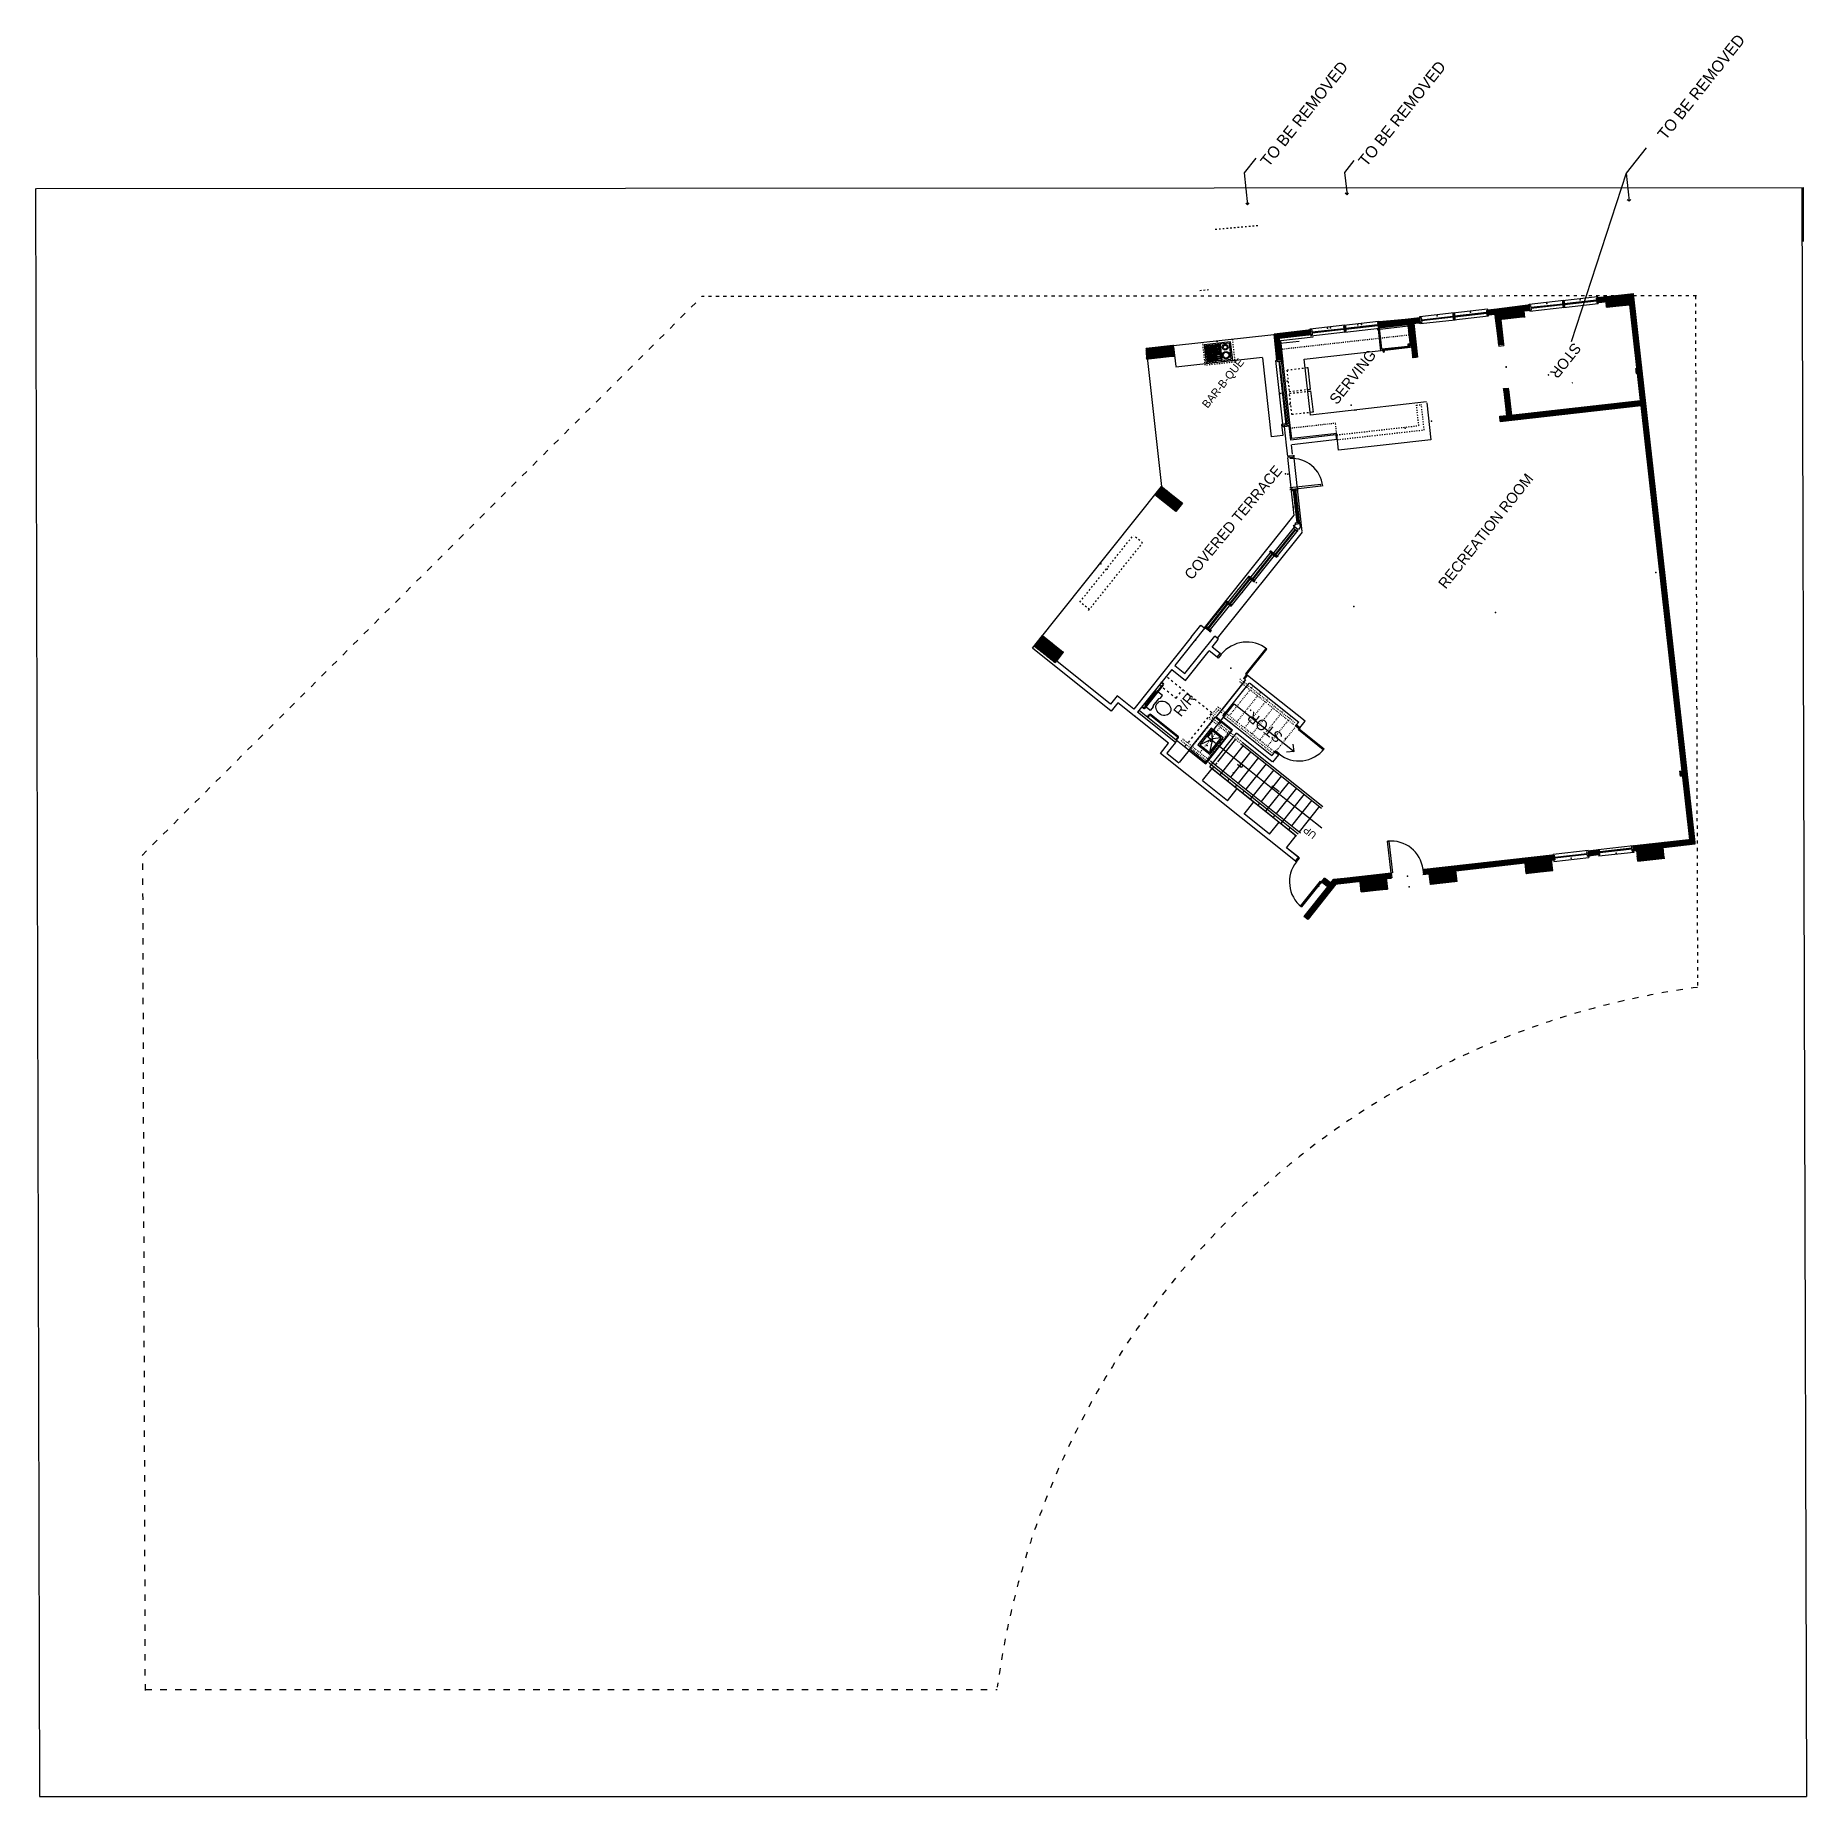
# Model space of a CAD drawing. Extents: x -92740 to -63661, y -15771 to -4391.
# Drawn here: x -65655 to -63661, y -13648 to -11665 of the extents above; entities that cross this region are included whole.
import ezdxf
from ezdxf.enums import TextEntityAlignment as Align

# ---------------------------------------------------------------- set-up
doc = ezdxf.new("R2010")
doc.units = 0
doc.header["$MEASUREMENT"] = 0
doc.linetypes.add('Dashed', pattern=[1, 0.3, -0.4, 0.3])
for name, color, linetype in [('1NOTES', 2, 'Continuous'), ('2NOTES', 1, 'Continuous'), ('B1NOTES', 2, 'Continuous'), ('B1PF', 5, 'Continuous'), ('B1WALLFILL', 1, 'Continuous'), ('B2CABINETS', 3, 'Continuous'), ('B2WALLFILL', 1, 'Continuous'), ('B2WINDOWS', 5, 'Continuous'), ('EXCABINETS', 8, 'Continuous'), ('EXDOORS', 3, 'Continuous'), ('EXPF', 5, 'Continuous'), ('EXWALLS', 1, 'Continuous'), ('EXWINDOW', 5, 'Continuous'), ('NEWALLS1', 1, 'Continuous'), ('NEWINDOW1', 5, 'Continuous'), ('PROPERTY LINES', 1, 'Continuous'), ('SETBACKS', 13, 'Continuous')]:
    doc.layers.add(name, color=color, linetype=linetype)
doc.styles.add('DCADTXTSTYLE1', font='AVG_TP')
doc.linetypes.add('PROPLINE', pattern='A,0,-1,[5,NGUYEN AD.shx,S=0.003774,R=0,X=-1,Y=0],0', length=1)
pattern_1 = [(45, (0, 0), (-0.11048543456, 0.11048543456), []), (-45, (0, 0), (0.11048543456, 0.11048543456), [])]

msp = doc.modelspace()

# ---------------------------------------------------------------- texts
at = {"layer": '1NOTES', "color": 3, "linetype": 'Continuous', "ltscale": 9, "style": 'DCADTXTSTYLE1'}
msp.add_text('BAR-B-QUE', height=9, rotation=51.4132, dxfattribs=at).set_placement((-64333.5, -12087.4), align=Align.BOTTOM_LEFT)
at = {"layer": '1NOTES', "color": 1, "linetype": 'Continuous', "ltscale": 12, "style": 'DCADTXTSTYLE1'}
msp.add_text('COVERED TERRACE', height=12, rotation=50.24, dxfattribs=at).set_placement((-64350.7, -12281.5), align=Align.BOTTOM_LEFT)
at = {"layer": '2NOTES', "color": 1, "linetype": 'Continuous', "ltscale": 12, "style": 'DCADTXTSTYLE1'}
for rotation, p in [(-128.2721, (-63926.3, -12008)), (141.7279, (-64247.6, -12450.6))]:
    msp.add_text('STOR.', height=12, rotation=rotation, dxfattribs=at).set_placement(p, align=Align.BOTTOM_LEFT)
at = {"layer": 'B1NOTES', "color": 3, "linetype": 'Continuous', "ltscale": 12, "style": 'DCADTXTSTYLE1'}
for s, height, rotation, p in [('TO BE REMOVED', 13, 51.4132, (-63816.9, -11786.3)), ('TO BE REMOVED', 13, 51.4132, (-64263.9, -11816.6)), ('TO BE REMOVED', 13, 51.4132, (-64153.7, -11816.3)), ('UP', 8, 141.4132, (-64210.7, -12562.6))]:
    msp.add_text(s, height=height, rotation=rotation, dxfattribs=at).set_placement(p, align=Align.BOTTOM_LEFT)
at = {"layer": 'B1NOTES', "color": 1, "linetype": 'Continuous', "ltscale": 12, "style": 'DCADTXTSTYLE1'}
for s, p in [('SERVING', (-64187.2, -12084)), ('RECREATION ROOM', (-64064.7, -12291.6)), ('R/R', (-64362.9, -12435.6))]:
    msp.add_text(s, height=12, rotation=51.4132, dxfattribs=at).set_placement(p, align=Align.BOTTOM_LEFT)

# ---------------------------------------------------------------- blocks, each defined once
blk = doc.blocks.new('BIKF2-9')
at = {"color": 5, "linetype": 'Continuous', "ltscale": 2}
for p, q in [((15, -2), (-15, -2)), ((-15, -2), (-15, -23)), ((-3, -3.5), (-13.5, -3.5)), ((-13.5, -3.5), (-13.5, -21.5)), ((-3, -12.5), (-13.5, -12.5)), ((-3.5, -4), (-13, -4)), ((-13, -4), (-13, -12)), ((-13, -12), (-3.5, -12)), ((-3.5, -13), (-13, -13)), ((-13, -13), (-13, -21)), ((-12.5, -11.5), (-12.5, -4.5)), ((-11.75, -4.5), (-11.75, -11.5)), ((-11.75, -13.5), (-11.75, -20.5)), ((-10.75, -4.5), (-10.75, -11.5)), ((-10.75, -13.5), (-10.75, -20.5)), ((-9.75, -4.5), (-9.75, -11.5)), ((-9.75, -13.5), (-9.75, -20.5)), ((-8.75, -4.5), (-8.75, -11.5)), ((-8.75, -13.5), (-8.75, -20.5)), ((-7.75, -4.5), (-7.75, -11.5)), ((-7.75, -13.5), (-7.75, -20.5)), ((-6.75, -4.5), (-6.75, -11.5)), ((-6.75, -13.5), (-6.75, -20.5)), ((-5.75, -4.5), (-5.75, -11.5)), ((-5.75, -13.5), (-5.75, -20.5)), ((-4.75, -4.5), (-4.75, -11.5)), ((-4.75, -13.5), (-4.75, -20.5)), ((-3.5, -12), (-3.5, -4)), ((-3.5, -21), (-3.5, -13)), ((-3, -21.5), (-3, -3.5)), ((2.5, -3.5), (-2.5, -3.5)), ((-2.5, -3.5), (-2.5, -14.5)), ((-2.5, -14.5), (2.5, -14.5)), ((2.5, -15), (-2.5, -15)), ((-2.5, -15), (-2.5, -21.5)), ((-2, -7), (-2, -4)), ((-2, -10.5), (-2, -7.5)), ((-2, -14), (-2, -11)), ((-1.5, -7), (-1.5, -4)), ((-1.5, -10.5), (-1.5, -7.5)), ((-1.5, -14), (-1.5, -11)), ((-1, -7), (-1, -4)), ((-1, -10.5), (-1, -7.5)), ((-1, -14), (-1, -11)), ((-0.5, -7), (-0.5, -4)), ((-0.5, -10.5), (-0.5, -7.5)), ((-0.5, -14), (-0.5, -11)), ((0.5, -7), (0.5, -4)), ((0.5, -10.5), (0.5, -7.5)), ((0.5, -14), (0.5, -11)), ((1, -7), (1, -4)), ((1, -10.5), (1, -7.5)), ((1, -14), (1, -11)), ((1.5, -7), (1.5, -4)), ((1.5, -10.5), (1.5, -7.5)), ((1.5, -14), (1.5, -11)), ((2, -7), (2, -4)), ((2, -10.5), (2, -7.5)), ((2, -14), (2, -11)), ((2.5, -14.5), (2.5, -3.5)), ((2.5, -21.5), (2.5, -15)), ((13.5, -3.5), (3, -3.5)), ((3, -3.5), (3, -21.5)), ((13.5, -21.5), (13.5, -3.5)), ((15, -23), (15, -2)), ((-15, -23), (15, -23)), ((-13.5, -21.5), (-3, -21.5)), ((-13, -21), (-3.5, -21)), ((-2.5, -21.5), (2.5, -21.5)), ((3, -21.5), (13.5, -21.5))]:
    blk.add_line(p, q, dxfattribs=at)
for centre, radius in [((-1, -17), 0.707), ((-1, -19.5), 0.707), ((1, -17), 0.707), ((1, -19.5), 0.707), ((8.25, -16.5), 4.25), ((8.25, -7.5), 3.25), ((8.25, -16.5), 3.25), ((8.25, -7.5), 2.25)]:
    blk.add_circle(centre, radius, dxfattribs=at)
blk.add_point((0, 0), dxfattribs=at)

# ---------------------------------------------------------------- hatches: boundary and pattern name
at = {"layer": 'B1WALLFILL', "linetype": 'Continuous', "ltscale": 12}
h = msp.add_hatch(dxfattribs=at)
h.set_pattern_fill('ansi37', color=1, scale=0.15625, style=0, pattern_type=2)
h.set_pattern_definition(pattern_1)
h.paths.add_polyline_path([(-63856.5, -12578.2), (-63856, -12583.3), (-63852.4, -12583.3), (-63851.1, -12594.9), (-63821.5, -12591.5), (-63822.8, -12579.6), (-63786.5, -12575.5), (-63856.1, -11956.2), (-63896.5, -11960.7), (-63895.9, -11966.2), (-63887.2, -11965.2), (-63886.6, -11971.3), (-63860.2, -11968.7), (-63848.1, -12076.5), (-63993.4, -12092.9), (-63996.7, -12063.8), (-64002.3, -12063.6), (-63998.9, -12093.5), (-64006.7, -12094.1), (-64006.1, -12099.6), (-64006.1, -12099.8), (-63847.5, -12082), (-63792.5, -12570.7)], flags=0)
h = msp.add_hatch(dxfattribs=at)
h.set_pattern_fill('ansi37', color=1, scale=0.15625, style=0, pattern_type=2)
h.set_pattern_definition(pattern_1)
h.paths.add_polyline_path([(-64142.9, -11987.6), (-64142.2, -11993.9), (-64108.8, -11990.1), (-64104.6, -12028.1), (-64099.1, -12027.4), (-64103.4, -11989.5), (-64095.9, -11989.2), (-64096.5, -11983.5)], flags=0)
h = msp.add_hatch(dxfattribs=at)
h.set_pattern_fill('ansi37', color=1, scale=0.15625, style=0, pattern_type=2)
h.set_pattern_definition(pattern_1)
h.paths.add_polyline_path([(-64020.1, -11974.6), (-63973.5, -11968.6), (-63972.8, -11974.8), (-63979.5, -11975.6), (-63978.8, -11982), (-64010.4, -11985.6), (-64011.7, -11979.2), (-64019.5, -11980.1)], flags=0)
h = msp.add_hatch(dxfattribs=at)
h.set_pattern_fill('ansi37', color=1, scale=0.15625, style=0, pattern_type=2)
h.set_pattern_definition(pattern_1)
h.paths.add_polyline_path([(-64007.9, -12013.6), (-64002.4, -12013), (-64005.5, -11985.3), (-64010.4, -11985.2), (-64012.2, -11979.2)], flags=0)
h = msp.add_hatch(dxfattribs=at)
h.set_pattern_fill('ansi37', color=1, scale=0.15625, style=0, pattern_type=2)
h.set_pattern_definition(pattern_1)
h.paths.add_polyline_path([(-64219.9, -11997.1), (-64260.8, -12001.6), (-64257.5, -12031), (-64252, -12030.4), (-64254.7, -12006.2), (-64219.1, -12002.2)], flags=0)
h = msp.add_hatch(dxfattribs=at)
h.set_pattern_fill('ansi37', color=1, scale=0.15625, style=0, pattern_type=2)
h.set_pattern_definition(pattern_1)
h.paths.add_polyline_path([(-64404.9, -12017.8), (-64404.3, -12029.8), (-64373.3, -12026.3), (-64374, -12014.3)], flags=0)
h = msp.add_hatch(dxfattribs=at)
h.set_pattern_fill('ansi37', color=1, scale=0.15625, style=0, pattern_type=2)
h.set_pattern_definition(pattern_1)
h.paths.add_polyline_path([(-64257.5, -12031), (-64252.5, -12030.9)], flags=0)
h = msp.add_hatch(dxfattribs=at)
h.set_pattern_fill('ansi37', color=1, scale=0.15625, style=0, pattern_type=2)
h.set_pattern_definition(pattern_1)
h.paths.add_polyline_path([(-64257.5, -12031), (-64252.5, -12030.9)], flags=0)
h = msp.add_hatch(dxfattribs=at)
h.set_pattern_fill('ansi37', color=1, scale=0.15625, style=0, pattern_type=2)
h.set_pattern_definition(pattern_1)
h.paths.add_polyline_path([(-64248.9, -12107), (-64249.5, -12052.8)], flags=0)
h = msp.add_hatch(dxfattribs=at)
h.set_pattern_fill('ansi37', color=1, scale=0.15625, style=0, pattern_type=2)
h.set_pattern_definition(pattern_1)
h.paths.add_polyline_path([(-64394.9, -12182.4), (-64387.4, -12173.1), (-64364, -12191.8), (-64371.5, -12201.2)], flags=0)
h = msp.add_hatch(dxfattribs=at)
h.set_pattern_fill('ansi37', color=1, scale=0.15625, style=0, pattern_type=2)
h.set_pattern_definition(pattern_1)
h.paths.add_polyline_path([(-64530.9, -12352.9), (-64523.4, -12343.5), (-64499.9, -12362.2), (-64507.4, -12371.6)], flags=0)
h = msp.add_hatch(dxfattribs=at)
h.set_pattern_fill('ansi37', color=1, scale=0.15625, style=0, pattern_type=2)
h.set_pattern_definition(pattern_1)
h.paths.add_polyline_path([(-64523.7, -12343.9), (-64521.5, -12341.1), (-64498.1, -12359.8), (-64500.2, -12362.5)], flags=0)
h = msp.add_hatch(dxfattribs=at)
h.set_pattern_fill('ansi37', color=1, scale=0.15625, style=0, pattern_type=2)
h.set_pattern_definition(pattern_1)
h.paths.add_polyline_path([(-64091.6, -12604.3), (-64091, -12609.7), (-64086, -12609.2), (-64084.6, -12621.2), (-64054.7, -12617.8), (-64056.1, -12605.8), (-63978.2, -12597.1), (-63976.8, -12609), (-63947, -12605.7), (-63948.3, -12593.7), (-63945.8, -12593.4), (-63946.5, -12588)], flags=0)
h = msp.add_hatch(dxfattribs=at)
h.set_pattern_fill('ansi37', color=1, scale=0.15625, style=0, pattern_type=2)
h.set_pattern_definition(pattern_1)
h.paths.add_polyline_path([(-64227.1, -12657.3), (-64200.5, -12623.9), (-64206.2, -12619.3), (-64202.8, -12615), (-64197.2, -12619.8), (-64194, -12615.8), (-64130.4, -12608.6), (-64129.8, -12614.1), (-64134.1, -12614.6), (-64132.7, -12626.6), (-64162.5, -12629.5), (-64163.8, -12617.9), (-64191.1, -12621), (-64222.8, -12660.7)], flags=0)
at = {"layer": 'B2WALLFILL', "linetype": 'Continuous', "ltscale": 12}
h = msp.add_hatch(dxfattribs=at)
h.set_pattern_fill('ansi37', color=1, scale=0.15625, style=0, pattern_type=2)
h.set_pattern_definition(pattern_1)
h.paths.add_polyline_path([(-63856.6, -12577.8), (-63856, -12583.3), (-63852.4, -12583.3), (-63851.1, -12594.9), (-63821.5, -12591.5), (-63822.8, -12579.6), (-63786.5, -12575.5), (-63856.1, -11956.2), (-63896.5, -11960.7), (-63895.9, -11966.2), (-63887.2, -11965.2), (-63886.6, -11971.3), (-63860.2, -11968.7), (-63852.1, -12040.3), (-63853.6, -12040.5), (-63853, -12045.9), (-63851.5, -12045.8), (-63801.2, -12493.5), (-63804.1, -12493.8), (-63803.5, -12499.3), (-63800.6, -12498.9), (-63792.5, -12570.7)], flags=0)
h = msp.add_hatch(dxfattribs=at)
h.set_pattern_fill('ansi37', color=1, scale=0.15625, style=0, pattern_type=2)
h.set_pattern_definition(pattern_1)
h.paths.add_polyline_path([(-64533, -12355.6), (-64538.7, -12362.6)], flags=0)
h = msp.add_hatch(dxfattribs=at)
h.set_pattern_fill('ansi37', color=1, scale=0.15625, style=0, pattern_type=2)
h.set_pattern_definition(pattern_1)
h.paths.add_polyline_path([(-63907.1, -12583.5), (-63906.5, -12589), (-63895.3, -12587.7), (-63895.9, -12582.3)], flags=0)

# ---------------------------------------------------------------- linework, layer by layer
at = {"layer": 'B1NOTES', "color": 2, "linetype": 'Continuous', "ltscale": 12}
for p, q in [((-64281.4, -11803.6), (-64294.5, -11820)), ((-63841.6, -11791.9), (-63864.3, -11820.4)), ((-64294.5, -11820), (-64290.5, -11855.9)), ((-64170.8, -11806.1), (-64181.4, -11819.4)), ((-64181.4, -11819.4), (-64178.6, -11844.7)), ((-63864.3, -11820.4), (-63926.2, -12010.3)), ((-63864.3, -11820.4), (-63860.8, -11852))]:
    msp.add_line(p, q, dxfattribs=at)
at = {"layer": 'B1NOTES', "color": 1, "linetype": 'Continuous', "ltscale": 12}
for p, q in [((-64178.6, -11844.7), (-64180.8, -11843)), ((-64178.6, -11844.7), (-64176.8, -11842.5)), ((-64290.5, -11855.9), (-64292.7, -11854.1)), ((-64290.5, -11855.9), (-64288.7, -11853.7)), ((-63860.8, -11852), (-63863, -11850.3)), ((-63860.8, -11852), (-63859, -11849.8))]:
    msp.add_line(p, q, dxfattribs=at)
at = {"layer": 'B1PF', "color": 5, "linetype": 'Continuous', "ltscale": 12}
for p, q in [((-64142.1, -11994.5), (-64110.3, -11990.9)), ((-64139.4, -12018.3), (-64142.1, -11994.5)), ((-64110.3, -11990.9), (-64107.6, -12014.7)), ((-64139.4, -12018.3), (-64110.1, -12015)), ((-64139.3, -12019.1), (-64109.4, -12015.7)), ((-64139.2, -12020.3), (-64139.3, -12019.1)), ((-64107.4, -12016.7), (-64139.2, -12020.3)), ((-64138.4, -12018.2), (-64138.3, -12019)), ((-64138.2, -12020.2), (-64138, -12021.7)), ((-64138, -12021.7), (-64136.5, -12021.5)), ((-64136.5, -12021.5), (-64136.7, -12020)), ((-64108.3, -12012.8), (-64110.3, -12013)), ((-64110.3, -12013), (-64110.1, -12014.5)), ((-64110.1, -12014.5), (-64108.9, -12016.4)), ((-64108.9, -12016.4), (-64107.9, -12016.3)), ((-64107.9, -12016.3), (-64108.3, -12012.8)), ((-64108.1, -12014.8), (-64107.6, -12014.7)), ((-64108, -12015.5), (-64107.5, -12015.5)), ((-64107.5, -12015.5), (-64107.4, -12016.7)), ((-64331.4, -12445.4), (-64346.4, -12464.1)), ((-64331.2, -12447.5), (-64344.3, -12463.9)), ((-64330.1, -12457.3), (-64344.3, -12463.9)), ((-64333.3, -12472.6), (-64320.2, -12456.2)), ((-64330.1, -12457.3), (-64333.3, -12472.6)), ((-64333.1, -12474.7), (-64318.1, -12456)), ((-64318.1, -12456), (-64331.4, -12445.4)), ((-64320.2, -12456.2), (-64331.2, -12447.5)), ((-64330.1, -12457.3), (-64331, -12448.9)), ((-64320.2, -12456.2), (-64330.1, -12457.3)), ((-64346.4, -12464.1), (-64333.1, -12474.7)), ((-64344.3, -12463.9), (-64333.3, -12472.6))]:
    msp.add_line(p, q, dxfattribs=at)
at = {"layer": 'B1PF', "color": 5, "linetype": 'Dashed', "ltscale": 4}
for p, q in [((-64338.2, -12036.7), (-64341.1, -12010.9)), ((-64307.8, -12007.2), (-64304.9, -12033)), ((-64304.9, -12033), (-64338.2, -12036.7))]:
    msp.add_line(p, q, dxfattribs=at)
at = {"layer": 'B1PF', "color": 5, "linetype": 'Dashed', "ltscale": 6}
for p, q in [((-64223.5, -12039.7), (-64246.3, -12042.3)), ((-64246.3, -12042.3), (-64243.7, -12066.2)), ((-64243.7, -12066.2), (-64220.8, -12063.6)), ((-64243.4, -12068.3), (-64220.6, -12065.7)), ((-64240.7, -12092.2), (-64243.4, -12068.3)), ((-64217.9, -12089.6), (-64240.7, -12092.2))]:
    msp.add_line(p, q, dxfattribs=at)
at = {"layer": 'B1PF', "color": 5, "linetype": 'Continuous', "ltscale": 2.0004}
for p, q in [((-64222.5, -12039.6), (-64223.5, -12039.7)), ((-64219.8, -12063.5), (-64222.5, -12039.6)), ((-64220.8, -12063.6), (-64219.8, -12063.5)), ((-63924.6, -12056.6), (-63925.6, -12056.7)), ((-64220.6, -12065.7), (-64219.6, -12065.6)), ((-64219.6, -12065.6), (-64216.9, -12089.5)), ((-64216.9, -12089.5), (-64217.9, -12089.6))]:
    msp.add_line(p, q, dxfattribs=at)
at = {"layer": 'B1PF', "color": 5, "linetype": 'Continuous', "ltscale": 2}
for p in [(-64126.3, -11991.7), (-64113.3, -12107.5)]:
    msp.add_point(p, dxfattribs=at)
at = {"layer": 'B1PF', "color": 5, "linetype": 'Continuous', "ltscale": 2.0004}
for p in [(-64246, -12054.4), (-64243.1, -12080.4), (-64083.6, -12099.4)]:
    msp.add_point(p, dxfattribs=at)
at = {"layer": 'B1PF', "color": 5, "linetype": 'Continuous', "ltscale": 12}
msp.add_point((-64336, -12464.8), dxfattribs=at)
at = {"layer": 'B1WALLFILL', "color": 1, "linetype": 'Continuous', "ltscale": 12}
msp.add_line((-64232.3, -12009.8), (-64254, -12012.2), dxfattribs=at)
at = {"layer": 'B1WALLFILL', "color": 8, "linetype": 'Continuous', "ltscale": 12}
for p, q in [((-64297.8, -12489.6), (-64302.1, -12486.2)), ((-64297.8, -12485.7), (-64300.2, -12483.8)), ((-64295.9, -12487.3), (-64297.8, -12489.6)), ((-64263.1, -12510.2), (-64254.9, -12516.8))]:
    msp.add_line(p, q, dxfattribs=at)
at = {"layer": 'B2CABINETS', "color": 3, "linetype": 'Continuous', "ltscale": 12}
for p, q in [((-64327.3, -12432.8), (-64356.5, -12469.5)), ((-64308.6, -12448), (-64327.4, -12432.9)), ((-64337.1, -12483.7), (-64308.4, -12447.8)), ((-64356, -12468.7), (-64337.1, -12483.8))]:
    msp.add_line(p, q, dxfattribs=at)
at = {"layer": 'B2WALLFILL', "color": 1, "linetype": 'Dashed', "ltscale": 6}
for p in [(-64455.7, -12260.3), (-64448.7, -12266.2)]:
    msp.add_point(p, dxfattribs=at)
at = {"layer": 'B2WINDOWS', "color": 5, "linetype": 'Continuous', "ltscale": 12}
for p, q in [((-63973.6, -11967.9), (-63934.4, -11963.5)), ((-63935.9, -11963.6), (-63896.6, -11959.2)), ((-63935.7, -11965.1), (-63935.9, -11963.6)), ((-63935.7, -11965.1), (-63934.2, -11964.9)), ((-63934.2, -11964.9), (-63935.7, -11965.1)), ((-63935.7, -11965.1), (-63935.1, -11970.6)), ((-63934.2, -11964.9), (-63934.4, -11963.5)), ((-63934.2, -11964.9), (-63933.6, -11970.4)), ((-63934, -11967.2), (-63897.7, -11963.1)), ((-63933.8, -11968.2), (-63897.6, -11964.1)), ((-63898, -11960.9), (-63896.5, -11960.7)), ((-63898, -11960.9), (-63897.4, -11966.3)), ((-63896.5, -11960.7), (-63896.6, -11959.2)), ((-64096.7, -11981.7), (-64057.9, -11977.3)), ((-64096.6, -11983.2), (-64096.7, -11981.7)), ((-64095.1, -11983), (-64096.6, -11983.2)), ((-64095.1, -11983), (-64094.5, -11988.5)), ((-64094.8, -11985.3), (-64059, -11981.2)), ((-64094.7, -11986.3), (-64058.9, -11982.2)), ((-64059.4, -11977.5), (-64020.3, -11973.1)), ((-64059.2, -11979), (-64059.4, -11977.5)), ((-64059.2, -11979), (-64057.7, -11978.8)), ((-64057.7, -11978.8), (-64059.2, -11979)), ((-64059.2, -11979), (-64058.6, -11984.5)), ((-64058.6, -11984.5), (-64057.1, -11984.3)), ((-64057.1, -11984.3), (-64058.6, -11984.5)), ((-64058.6, -11984.5), (-64058.5, -11985.5)), ((-64058.5, -11985.5), (-64019.4, -11981.1)), ((-64057.7, -11978.8), (-64057.9, -11977.3)), ((-64057.7, -11978.8), (-64057.1, -11984.3)), ((-64057.5, -11981.1), (-64021.4, -11977)), ((-64057.4, -11982.1), (-64021.3, -11978)), ((-64057.1, -11984.3), (-64057, -11985.3)), ((-64021.6, -11974.8), (-64020.1, -11974.6)), ((-64021.6, -11974.8), (-64021, -11980.2)), ((-64021, -11980.2), (-64019.5, -11980.1)), ((-64020.1, -11974.6), (-64020.3, -11973.1)), ((-64019.5, -11980.1), (-64019.4, -11981.1)), ((-63973.4, -11969.4), (-63973.6, -11967.9)), ((-63971.9, -11969.2), (-63973.4, -11969.4)), ((-63971.3, -11974.6), (-63972.8, -11974.8)), ((-63972.8, -11974.8), (-63972.7, -11975.8)), ((-63972.7, -11975.8), (-63933.5, -11971.4)), ((-63971.9, -11969.2), (-63971.3, -11974.6)), ((-63971.7, -11971.4), (-63935.4, -11967.3)), ((-63971.6, -11972.4), (-63935.3, -11968.3)), ((-63935.1, -11970.6), (-63933.6, -11970.4)), ((-63933.6, -11970.4), (-63935.1, -11970.6)), ((-63935.1, -11970.6), (-63935, -11971.6)), ((-63935, -11971.6), (-63895.8, -11967.2)), ((-63933.6, -11970.4), (-63933.5, -11971.4)), ((-63897.4, -11966.3), (-63895.9, -11966.2)), ((-63895.9, -11966.2), (-63895.8, -11967.2)), ((-64220.1, -11995.6), (-64181.2, -11991.2)), ((-64219.9, -11997.1), (-64220.1, -11995.6)), ((-64218.4, -11996.9), (-64219.9, -11997.1)), ((-64217.8, -12002.4), (-64219.3, -12002.5)), ((-64219.3, -12002.5), (-64219.2, -12003.5)), ((-64219.2, -12003.5), (-64180.3, -11999.1)), ((-64218.4, -11996.9), (-64217.8, -12002.4)), ((-64218.2, -11999.1), (-64182.3, -11995.1)), ((-64218, -12000.1), (-64182.2, -11996.1)), ((-64182.5, -11992.9), (-64181.1, -11992.7)), ((-64182.5, -11992.9), (-64181.9, -11998.3)), ((-64182.1, -11991.3), (-64143, -11986.9)), ((-64181.9, -11992.8), (-64182.1, -11991.3)), ((-64180.4, -11992.6), (-64181.9, -11992.8)), ((-64181.9, -11998.3), (-64180.4, -11998.2)), ((-64179.8, -11998.1), (-64181.3, -11998.3)), ((-64181.3, -11998.3), (-64181.2, -11999.2)), ((-64181.1, -11992.7), (-64181.2, -11991.2)), ((-64181.2, -11999.2), (-64142.1, -11994.9)), ((-64180.4, -11992.6), (-64179.8, -11998.1)), ((-64180.4, -11998.2), (-64180.3, -11999.1)), ((-64180.2, -11994.9), (-64144.1, -11990.8)), ((-64180.1, -11995.8), (-64144, -11991.8)), ((-64144.3, -11988.6), (-64142.8, -11988.4)), ((-64144.3, -11988.6), (-64143.7, -11994)), ((-64143.7, -11994), (-64142.2, -11993.9)), ((-64142.8, -11988.4), (-64143, -11986.9)), ((-64142.2, -11993.9), (-64142.1, -11994.9)), ((-64094.5, -11988.5), (-64096, -11988.7)), ((-64096, -11988.7), (-64095.9, -11989.7)), ((-64095.9, -11989.7), (-64057, -11985.3)), ((-64208, -12170.8), (-64243.1, -12174.8)), ((-64207.7, -12172.8), (-64242.9, -12176.8)), ((-64207.7, -12173.1), (-64208, -12170.8)), ((-63946.5, -12587.2), (-63907.2, -12582.8)), ((-63856.6, -12577.8), (-63895.9, -12582.2)), ((-63893.8, -12588), (-63894.4, -12582.5)), ((-63857.8, -12580.6), (-63894.1, -12584.7)), ((-63857.7, -12581.6), (-63894, -12585.7)), ((-63857.4, -12583.9), (-63858, -12578.4)), ((-63944.3, -12593.6), (-63945.8, -12593.8)), ((-63945.8, -12593.8), (-63945.6, -12595.3)), ((-63945.6, -12595.3), (-63906.3, -12590.9)), ((-63944.3, -12593.6), (-63944.9, -12588.2)), ((-63944.7, -12590.4), (-63908.3, -12586.3)), ((-63944.6, -12591.4), (-63908.2, -12587.3)), ((-63907.9, -12589.6), (-63908.6, -12584.1)), ((-63907.9, -12589.6), (-63906.5, -12589.4)), ((-63906.5, -12589.4), (-63906.3, -12590.9)), ((-63893.8, -12588), (-63895.3, -12588.1)), ((-63895.3, -12588.1), (-63895.1, -12589.6)), ((-63855.8, -12585.2), (-63895.1, -12589.6)), ((-63857.4, -12583.9), (-63855.9, -12583.7)), ((-63855.9, -12583.7), (-63855.8, -12585.2))]:
    msp.add_line(p, q, dxfattribs=at)
msp.add_arc((-64240.5, -12176.3), 34.7, 5.8569, 94.1452, dxfattribs=at)
for p in [(-63916.1, -11962.9), (-64077.2, -11981), (-64057.7, -11981.8), (-64039.7, -11976.8), (-63953.8, -11967.1), (-63934.1, -11967.7), (-64200.5, -11994.9), (-64197.1, -11994.5), (-64181.6, -11996.1), (-64166.6, -11991.1), (-64162.4, -11990.6), (-63926.1, -12591.6), (-63875.6, -12585.9)]:
    msp.add_point(p, dxfattribs=at)
at = {"layer": 'EXCABINETS', "color": 3, "linetype": 'Continuous', "ltscale": 12}
for p, q in [((-64373.9, -12014.5), (-64261.1, -12001.9)), ((-64253.3, -12008.6), (-64216.7, -12004.5)), ((-64144.7, -11996.4), (-64109.6, -11992.4)), ((-64140.6, -12020.4), (-64143.3, -11996.2)), ((-64373.9, -12015.9), (-64371.4, -12037.9)), ((-64250.6, -12032.8), (-64253.3, -12008.6)), ((-64226.7, -12029.7), (-64140.3, -12020)), ((-64371.3, -12038.4), (-64273.6, -12027.4)), ((-64219.7, -12092.7), (-64226.7, -12029.7)), ((-64089, -12078), (-64219.7, -12092.7)), ((-64088.9, -12079), (-64084.2, -12120.5)), ((-64240.8, -12119.2), (-64242.9, -12101)), ((-64170.4, -12087.2), (-64167.6, -12086.9)), ((-64190.2, -12113.5), (-64240.8, -12119.2)), ((-64188.2, -12132.2), (-64190.2, -12114.3)), ((-64084.2, -12120.5), (-64188.2, -12132.2))]:
    msp.add_line(p, q, dxfattribs=at)
at = {"layer": 'EXCABINETS', "color": 5, "linetype": 'Dashed', "ltscale": 3}
for p, q in [((-64109, -12002.7), (-64251.8, -12018.7)), ((-64110.1, -11992.5), (-64109, -12002.7)), ((-64191.5, -12102), (-64242.5, -12107.7)), ((-64190.2, -12114.3), (-64191.4, -12103))]:
    msp.add_line(p, q, dxfattribs=at)
at = {"layer": 'EXCABINETS', "color": 1, "linetype": 'Continuous', "ltscale": 12}
msp.add_line((-64293.3, -12391.3), (-64326.6, -12433.1), dxfattribs=at)
at = {"layer": 'EXCABINETS', "color": 8, "linetype": 'Continuous', "ltscale": 12}
for p, q in [((-64296.4, -12395.2), (-64319.7, -12424.5)), ((-64292.9, -12390.9), (-64294.8, -12393.3)), ((-64304.1, -12457.8), (-64324.3, -12483.1)), ((-64298.5, -12462.4), (-64207.2, -12535.2)), ((-64296.6, -12460.9), (-64205.8, -12533.4)), ((-64331.7, -12482.8), (-64258.2, -12541.4)), ((-64295.5, -12464.7), (-64321.9, -12497.7)), ((-64286.9, -12471.6), (-64309.8, -12500.3)), ((-64278.3, -12478.4), (-64301.2, -12507.1)), ((-64333.3, -12484.7), (-64259.8, -12543.4)), ((-64328.6, -12488.5), (-64330.5, -12490.8)), ((-64330.5, -12490.8), (-64261.7, -12545.7)), ((-64325.2, -12484.3), (-64327, -12486.5)), ((-64311.4, -12502.2), (-64313.3, -12504.6)), ((-64269.7, -12485.3), (-64292.6, -12514)), ((-64261.1, -12492.1), (-64287.5, -12525.1)), ((-64252.5, -12499), (-64275.4, -12527.7)), ((-64303.1, -12509.5), (-64304.7, -12511.4)), ((-64294.2, -12515.9), (-64296.1, -12518.3)), ((-64243.9, -12505.9), (-64270.3, -12538.9)), ((-64235.3, -12512.7), (-64258.2, -12541.4)), ((-64226.7, -12519.6), (-64253.1, -12552.6)), ((-64277, -12529.7), (-64278.9, -12532)), ((-64259.8, -12543.4), (-64261.7, -12545.7)), ((-64259.8, -12543.4), (-64233.5, -12564.4)), ((-64259, -12540.8), (-64231.1, -12563.1)), ((-64218.1, -12526.4), (-64241, -12555.1)), ((-64209.5, -12533.3), (-64232.4, -12562)), ((-64262.5, -12545.1), (-64235.3, -12566.7)), ((-64242.6, -12557.1), (-64244.5, -12559.4))]:
    msp.add_line(p, q, dxfattribs=at)
at = {"layer": 'EXCABINETS', "color": 9, "linetype": 'Dashed', "ltscale": 3}
for p, q in [((-64287.8, -12402.1), (-64311.2, -12431.4)), ((-64299.7, -12392.6), (-64268.8, -12417.2)), ((-64299.2, -12389.8), (-64267, -12415.5)), ((-64284.4, -12397.8), (-64286.2, -12400.1)), ((-64324, -12421.4), (-64333.8, -12433.7)), ((-64323.5, -12421.6), (-64298.9, -12441.2)), ((-64279.5, -12409.3), (-64302.6, -12438.2)), ((-64262, -12422.7), (-64285.4, -12452)), ((-64276.1, -12405), (-64277.9, -12407.4)), ((-64270.6, -12415.8), (-64276.3, -12422.9)), ((-64267.2, -12411.5), (-64269, -12413.8)), ((-64267.4, -12418.3), (-64237.9, -12441.9)), ((-64266.2, -12416.1), (-64237.4, -12439)), ((-64258.6, -12418.4), (-64260.4, -12420.7)), ((-64328.5, -12435.5), (-64352.8, -12466)), ((-64319.9, -12442.3), (-64344.2, -12472.8)), ((-64333.3, -12434.6), (-64298.9, -12462.1)), ((-64323.4, -12424.6), (-64330.6, -12433.6)), ((-64330.6, -12433.8), (-64297.4, -12460.3)), ((-64323.4, -12424.8), (-64301, -12442.7)), ((-64299.9, -12443.6), (-64261.7, -12474.1)), ((-64298, -12441.9), (-64260.1, -12472.1)), ((-64277.4, -12424.3), (-64294, -12445.1)), ((-64253.4, -12429.5), (-64276.8, -12458.8)), ((-64244.8, -12436.4), (-64268.2, -12465.7)), ((-64236.2, -12443.2), (-64261.1, -12474.5)), ((-64250, -12425.2), (-64251.8, -12427.6)), ((-64241.4, -12432.1), (-64243.2, -12434.4)), ((-64365.3, -12459.2), (-64332.5, -12485.4)), ((-64363.8, -12457.2), (-64330.2, -12484)), ((-64311.6, -12449.6), (-64335.9, -12480.1)), ((-64345.8, -12474.8), (-64347.7, -12477.1)), ((-64337.5, -12482), (-64339.4, -12484.4))]:
    msp.add_line(p, q, dxfattribs=at)
at = {"layer": 'EXCABINETS', "color": 1, "linetype": 'Continuous', "ltscale": 6}
for p, q in [((-64318.4, -12432), (-64296.9, -12449.1)), ((-64297.1, -12449), (-64263.3, -12476))]:
    msp.add_line(p, q, dxfattribs=at)
at = {"layer": 'EXCABINETS', "color": 3, "linetype": 'Continuous', "ltscale": 12}
for p in [(-64335.8, -12034.1), (-64247.8, -12066.9)]:
    msp.add_point(p, dxfattribs=at)
at = {"layer": 'EXDOORS', "color": 3, "linetype": 'Continuous', "ltscale": 12}
for p, q in [((-64007.9, -12013.6), (-64007.7, -12015.1)), ((-64007.7, -12015.1), (-64002.2, -12014.5)), ((-64002.4, -12013), (-64002.2, -12014.5)), ((-64263.5, -12117.2), (-64273.5, -12028.3)), ((-64002.3, -12062.9), (-63996.9, -12062.3)), ((-64002.2, -12064.4), (-64002.3, -12062.9)), ((-63996.7, -12063.8), (-63996.9, -12062.3)), ((-64243.4, -12102.4), (-64252.2, -12103.4)), ((-64252.2, -12103.4), (-64250.8, -12115.7)), ((-64250.8, -12115.7), (-64263.5, -12117.2)), ((-64320.2, -12362.2), (-64323.6, -12366.5)), ((-64321.3, -12361.2), (-64320.2, -12362.2)), ((-64270, -12355.5), (-64292.8, -12384)), ((-64291.6, -12384.9), (-64268.9, -12356.4)), ((-64268.9, -12356.4), (-64270, -12355.5)), ((-64324.8, -12365.5), (-64323.6, -12366.5)), ((-64291.6, -12384.9), (-64295.1, -12389.2)), ((-64293.9, -12390.2), (-64295.1, -12389.2)), ((-64292.8, -12384), (-64291.6, -12384.9)), ((-64290.5, -12385.9), (-64291.6, -12384.9)), ((-64235.9, -12441.6), (-64236.8, -12442.7)), ((-64232.5, -12446.2), (-64236.8, -12442.7)), ((-64233.4, -12447.3), (-64232.5, -12446.2)), ((-64205.3, -12469.8), (-64233.4, -12447.3)), ((-64231.6, -12445), (-64232.5, -12446.2)), ((-64232.5, -12446.2), (-64204.4, -12468.6)), ((-64260.2, -12472.1), (-64259.3, -12470.9)), ((-64255, -12474.3), (-64259.3, -12470.9)), ((-64255.9, -12475.5), (-64255, -12474.3)), ((-64204.4, -12468.6), (-64205.3, -12469.8)), ((-64307.3, -12495.4), (-64306.1, -12496.4)), ((-64133, -12572.6), (-64131.5, -12572.5)), ((-64128.9, -12608.5), (-64133, -12572.6)), ((-64131.5, -12572.5), (-64127.4, -12608.3)), ((-64236.7, -12595), (-64235.5, -12596)), ((-64235.5, -12596), (-64232.1, -12591.7)), ((-64233.2, -12590.7), (-64232.1, -12591.7)), ((-64231, -12645.6), (-64208.5, -12617.5)), ((-64207.4, -12618.4), (-64229.8, -12646.6)), ((-64209.9, -12624), (-64211.1, -12623.1)), ((-64208.5, -12617.5), (-64207.4, -12618.4)), ((-64206.5, -12619.7), (-64207.7, -12618.8)), ((-64207.4, -12618.4), (-64203.9, -12614.1)), ((-64206.2, -12619.3), (-64207.4, -12618.4)), ((-64202.8, -12615), (-64203.9, -12614.1)), ((-64130.4, -12608.6), (-64128.9, -12608.5)), ((-64129.8, -12614.1), (-64128.3, -12613.9)), ((-64127.4, -12608.3), (-64128.9, -12608.5)), ((-64128.9, -12608.5), (-64128.3, -12613.9)), ((-64091.6, -12604.3), (-64093.1, -12604.4)), ((-64093.1, -12604.4), (-64092.5, -12609.9)), ((-64091, -12609.7), (-64092.5, -12609.9)), ((-64229.8, -12646.6), (-64231, -12645.6))]:
    msp.add_line(p, q, dxfattribs=at)
at = {"layer": 'EXDOORS', "color": 5, "linetype": 'Continuous', "ltscale": 12}
for p, q in [((-64232.9, -12221.5), (-64231.1, -12219.1)), ((-64231.7, -12215.1), (-64231.2, -12219.5))]:
    msp.add_line(p, q, dxfattribs=at)
at = {"layer": 'EXDOORS', "color": 3, "linetype": 'Continuous', "ltscale": 12}
for centre, radius, start, end in [((-64291.6, -12384.9), 36.5, 51.4132, 141.4132), ((-64232.5, -12446.2), 36, 231.4132, 321.4132), ((-64128.9, -12608.5), 36.1, 6.4132, 96.4132), ((-64207.4, -12618.4), 36, 141.4132, 231.4132)]:
    msp.add_arc(centre, radius, start, end, dxfattribs=at)
for p in [(-63999.6, -12038.4), (-64309.3, -12377.8), (-64321, -12439.4), (-64327.7, -12445.9), (-64248, -12456.8), (-64110.4, -12611.9), (-64108.7, -12623.9)]:
    msp.add_point(p, dxfattribs=at)
at = {"layer": 'EXWALLS', "color": 8, "linetype": 'Dashed', "ltscale": 6}
msp.add_line((-64279.1, -11879.6), (-64327, -11883.9), dxfattribs=at)
at = {"layer": 'EXWALLS', "color": 5, "linetype": 'Dashed', "ltscale": 6}
msp.add_line((-64344.4, -11952.4), (-64334.6, -11951.5), dxfattribs=at)
at = {"layer": 'EXWINDOW', "color": 5, "linetype": 'Continuous', "ltscale": 12}
for p in [(-64173.9, -12081.5), (-64011.3, -12315.1)]:
    msp.add_point(p, dxfattribs=at)
at = {"layer": 'NEWALLS1', "color": 1, "linetype": 'Continuous', "ltscale": 12}
for p, q in [((-63935.7, -11965.1), (-63934.2, -11964.9)), ((-63935.1, -11970.6), (-63935.7, -11965.1)), ((-63933.6, -11970.4), (-63934.2, -11964.9)), ((-63856.1, -11956.2), (-63896.5, -11960.7)), ((-63895.9, -11966.2), (-63896.5, -11960.7)), ((-63887.2, -11965.2), (-63895.9, -11966.2)), ((-63887.2, -11965.2), (-63886.6, -11971.3)), ((-63786.5, -12575.5), (-63856.1, -11956.2)), ((-64096.6, -11983.2), (-64142.8, -11988.4)), ((-64096, -11988.7), (-64096.6, -11983.2)), ((-64059.2, -11979), (-64057.7, -11978.8)), ((-64058.6, -11984.5), (-64059.2, -11979)), ((-64058.6, -11984.5), (-64057.1, -11984.3)), ((-64057.1, -11984.3), (-64057.7, -11978.8)), ((-63973.4, -11969.4), (-64020.1, -11974.6)), ((-64019.5, -11980.1), (-64020.1, -11974.6)), ((-64011.7, -11979.2), (-64019.5, -11980.1)), ((-64011.7, -11979.2), (-64010.9, -11986.4)), ((-63978.8, -11982), (-64005.6, -11985)), ((-63972.8, -11974.8), (-63979.5, -11975.6)), ((-63979.5, -11975.6), (-63978.7, -11982.8)), ((-63972.8, -11974.8), (-63973.4, -11969.4)), ((-63935.1, -11970.6), (-63933.6, -11970.4)), ((-63860.2, -11968.7), (-63885.6, -11971.6)), ((-63848.1, -12076.5), (-63860.2, -11968.7)), ((-64219, -11996.9), (-64260.8, -12001.6)), ((-64257.5, -12031), (-64260.8, -12001.6)), ((-64219.3, -12002.5), (-64254.9, -12006.5)), ((-64219.3, -12002.5), (-64219.9, -11997.1)), ((-64181.9, -11992.8), (-64181.1, -11992.7)), ((-64181.3, -11998.3), (-64181.9, -11992.8)), ((-64181.3, -11998.3), (-64180.4, -11998.2)), ((-64180.4, -11998.2), (-64181.1, -11992.7)), ((-64142.2, -11993.9), (-64142.8, -11988.4)), ((-64108.8, -11990.1), (-64142.2, -11993.9)), ((-64108.8, -11990.1), (-64104.6, -12028.1)), ((-64096, -11988.7), (-64103.4, -11989.5)), ((-64103.4, -11989.5), (-64099.1, -12027.4)), ((-64010.9, -11986.4), (-64007.9, -12013.6)), ((-64005.5, -11985.8), (-64002.4, -12013)), ((-64374.7, -12014.4), (-64404.9, -12017.8)), ((-64404.9, -12017.8), (-64387.4, -12173.1)), ((-64374.7, -12014.4), (-64373.2, -12027)), ((-64252, -12030.4), (-64254.7, -12006.5)), ((-64002.4, -12013), (-64007.9, -12013.6)), ((-64373.3, -12026.3), (-64404.3, -12029.8)), ((-64257.5, -12031), (-64252, -12030.4)), ((-64099.1, -12027.4), (-64104.6, -12028.1)), ((-63996.7, -12063.8), (-64002.2, -12064.4)), ((-64002.2, -12064.4), (-63998.9, -12093.5)), ((-63996.7, -12063.8), (-63993.4, -12092.9)), ((-64006.1, -12099.8), (-63847.5, -12082)), ((-63993.4, -12092.9), (-63848.1, -12076.5)), ((-63792.5, -12570.7), (-63847.5, -12082)), ((-64243.8, -12103.2), (-64242, -12118.7)), ((-64006.7, -12094.3), (-63998.9, -12093.5)), ((-64006.1, -12099.6), (-64006.7, -12094.1)), ((-64249.1, -12105.7), (-64243.6, -12105)), ((-64246.7, -12126.8), (-64249.1, -12105.7)), ((-64241.8, -12120.8), (-64243.6, -12105)), ((-64191.1, -12115.1), (-64241.8, -12120.8)), ((-64189.5, -12120.4), (-64240.7, -12126.2)), ((-64190.1, -12120.5), (-64190.7, -12115.4)), ((-64245.2, -12139.3), (-64246.6, -12126.8)), ((-64244.3, -12138.8), (-64238.9, -12138.2)), ((-64244.3, -12138.8), (-64244.2, -12140.3)), ((-64244.2, -12140.3), (-64238.7, -12139.7)), ((-64239.9, -12136.9), (-64241.1, -12126.2)), ((-64238.9, -12138.2), (-64238.7, -12139.7)), ((-64529.6, -12351.3), (-64387.4, -12173.1)), ((-64371.5, -12201.2), (-64394.9, -12182.4)), ((-64387.4, -12173.1), (-64364, -12191.8)), ((-64240.1, -12176.1), (-64234.7, -12175.4)), ((-64240.1, -12176.1), (-64240, -12177.6)), ((-64240, -12177.6), (-64234.5, -12176.9)), ((-64237.8, -12176.5), (-64237.6, -12178)), ((-64237.6, -12176.5), (-64237.4, -12178)), ((-64234.7, -12175.4), (-64234.5, -12176.9)), ((-64364, -12191.8), (-64371.5, -12201.2)), ((-64263.6, -12246.3), (-64264.5, -12247.5)), ((-64264.5, -12247.5), (-64260.2, -12250.9)), ((-64263.6, -12246.3), (-64259.3, -12249.7)), ((-64261.2, -12248.2), (-64262.2, -12249.3)), ((-64262.2, -12249.3), (-64257.9, -12252.8)), ((-64261.2, -12248.2), (-64256.9, -12251.6)), ((-64259.3, -12249.7), (-64260.2, -12250.9)), ((-64256.9, -12251.6), (-64257.9, -12252.8)), ((-64288.9, -12274), (-64289.9, -12275.2)), ((-64289.9, -12275.2), (-64285.6, -12278.6)), ((-64288.9, -12274), (-64284.6, -12277.5)), ((-64287, -12275.6), (-64287.9, -12276.8)), ((-64287, -12275.6), (-64287.9, -12276.8)), ((-64287.9, -12276.8), (-64283.6, -12280.2)), ((-64287, -12275.6), (-64282.7, -12279)), ((-64284.6, -12277.5), (-64285.6, -12278.6)), ((-64284.6, -12277.5), (-64285.6, -12278.6)), ((-64282.7, -12279), (-64283.6, -12280.2)), ((-64313.9, -12302.1), (-64314.8, -12303.3)), ((-64313.9, -12302.1), (-64314.8, -12303.3)), ((-64314.8, -12303.3), (-64310.5, -12306.7)), ((-64313.9, -12302.1), (-64309.6, -12305.5)), ((-64312.3, -12303.3), (-64313.3, -12304.5)), ((-64312.3, -12303.3), (-64308, -12306.8)), ((-64313.3, -12304.5), (-64309, -12307.9)), ((-64309.6, -12305.5), (-64310.5, -12306.7)), ((-64532.7, -12355.2), (-64521.5, -12341.1)), ((-64521.5, -12341.1), (-64498.1, -12359.8)), ((-64354.1, -12342.9), (-64418.6, -12423.8)), ((-64338.9, -12332.7), (-64372.6, -12374.9)), ((-64361.3, -12383.9), (-64327.6, -12341.7)), ((-64354.1, -12342.9), (-64343.2, -12329.2)), ((-64343.2, -12329.2), (-64338.5, -12333)), ((-64337, -12331), (-64337.9, -12332.2)), ((-64337, -12331), (-64337.9, -12332.2)), ((-64337.9, -12332.2), (-64333.6, -12335.6)), ((-64337, -12331), (-64332.7, -12334.5)), ((-64335.4, -12332.3), (-64336.3, -12333.4)), ((-64336.3, -12333.4), (-64332, -12336.9)), ((-64335.4, -12332.3), (-64331.1, -12335.7)), ((-64332.7, -12334.5), (-64333.6, -12335.6)), ((-64323.3, -12345.1), (-64327.6, -12341.7)), ((-64444, -12426), (-64532.7, -12355.2)), ((-64498.1, -12359.8), (-64505.5, -12369.2)), ((-64360.4, -12391.7), (-64333.8, -12358.3)), ((-64324.8, -12365.5), (-64333.8, -12358.3)), ((-64330.4, -12354), (-64323.6, -12345.5)), ((-64321.3, -12361.2), (-64330.4, -12354)), ((-64324.8, -12365.5), (-64321.3, -12361.2)), ((-64444.9, -12418.3), (-64505.5, -12369.9)), ((-64376, -12379.2), (-64414.4, -12427.3)), ((-64376, -12379.2), (-64360.4, -12391.7)), ((-64372.6, -12374.9), (-64361.3, -12383.9)), ((-64318.5, -12431.9), (-64288.7, -12394.5)), ((-64293.9, -12390.2), (-64290.5, -12385.9)), ((-64292.9, -12391), (-64293.9, -12390.2)), ((-64225.8, -12437.4), (-64290.5, -12385.9)), ((-64232.9, -12438.8), (-64288.4, -12394.5)), ((-64437.4, -12408.9), (-64444.9, -12418.3)), ((-64436.5, -12416.6), (-64444, -12426)), ((-64418.6, -12423.8), (-64437.4, -12408.9)), ((-64379.5, -12462.1), (-64436.5, -12416.6)), ((-64371.7, -12461.3), (-64414.4, -12427.3)), ((-64355.8, -12470.7), (-64412.1, -12425.7)), ((-64233.4, -12438.4), (-64235.9, -12441.6)), ((-64231.6, -12445), (-64235.9, -12441.6)), ((-64231.6, -12445), (-64225.6, -12437.5)), ((-64388.7, -12473.7), (-64379.5, -12462.1)), ((-64371.7, -12461.3), (-64381.4, -12473.4)), ((-64371.7, -12461.3), (-64369.9, -12458.9)), ((-64337.4, -12485.3), (-64307.4, -12447.6)), ((-64333.1, -12488.7), (-64303.1, -12451.1)), ((-64238.3, -12471.6), (-64239.3, -12463.2)), ((-64236.7, -12595), (-64388.7, -12473.7)), ((-64381.4, -12473.4), (-64367.9, -12484.2)), ((-64356.5, -12469.9), (-64367.7, -12483.9)), ((-64355.8, -12470.7), (-64337.4, -12485.3)), ((-64260.2, -12472.1), (-64263.3, -12475.9)), ((-64255.9, -12475.5), (-64262.4, -12483.6)), ((-64255.9, -12475.5), (-64260.2, -12472.1)), ((-64238.3, -12471.6), (-64246.8, -12472.5)), ((-64341.4, -12504.4), (-64330.6, -12490.9)), ((-64333.1, -12488.7), (-64236.1, -12566.2)), ((-64313.2, -12527), (-64341.4, -12504.5)), ((-64313.1, -12527), (-64302.3, -12513.4)), ((-64265.9, -12564.7), (-64294.5, -12541.9)), ((-64294.3, -12542), (-64283.5, -12528.4)), ((-64265.9, -12564.7), (-64255, -12551.1)), ((-64233.3, -12590.8), (-64246.9, -12579.9)), ((-64246.8, -12579.9), (-64236, -12566.3)), ((-64233.2, -12590.7), (-64246.8, -12579.9)), ((-63907.1, -12583.5), (-63895.9, -12582.3)), ((-63895.9, -12582.7), (-63895.3, -12588.1)), ((-63856.7, -12583.4), (-63852.2, -12582.9)), ((-63856.6, -12577.9), (-63792.5, -12570.7)), ((-63856.5, -12578.2), (-63855.9, -12583.7)), ((-63851.7, -12589.4), (-63852.4, -12583.3)), ((-63821.5, -12591.5), (-63822.8, -12579.6)), ((-63822.4, -12579.6), (-63786.5, -12575.5)), ((-64236.7, -12595), (-64233.2, -12590.7)), ((-64093.7, -12604.5), (-63946.5, -12588)), ((-64056.1, -12605.8), (-63978.2, -12597.1)), ((-63976.8, -12609), (-63978.2, -12597.1)), ((-63948.3, -12593.7), (-63945.8, -12593.4)), ((-63947, -12605.7), (-63948.3, -12593.7)), ((-63946.4, -12588.3), (-63945.8, -12593.8)), ((-63907.1, -12583.9), (-63906.5, -12589.4)), ((-63906.5, -12589), (-63895.3, -12587.7)), ((-63851.1, -12595.1), (-63851.8, -12588.9)), ((-63851.1, -12594.9), (-63820.9, -12591.5)), ((-64191.1, -12621), (-64222.5, -12660.3)), ((-64206.2, -12619.3), (-64202.8, -12615)), ((-64200.5, -12623.9), (-64206.2, -12619.3)), ((-64197.3, -12619.4), (-64202.8, -12615)), ((-64192.7, -12623.1), (-64202.8, -12615.1)), ((-64197.2, -12619.8), (-64194, -12615.8)), ((-64182, -12614.4), (-64194, -12615.8)), ((-64163.8, -12617.9), (-64191.1, -12621)), ((-64182, -12614.4), (-64130.3, -12608.6)), ((-64162.5, -12629.5), (-64163.7, -12618.6)), ((-64134.1, -12614.6), (-64131.9, -12614.3)), ((-64132.7, -12626.6), (-64134.1, -12614.6)), ((-64131.6, -12614.3), (-64129.4, -12614.1)), ((-64130.4, -12608.6), (-64129.8, -12614.1)), ((-64093.1, -12610), (-64086, -12609.2)), ((-64091.6, -12604.3), (-64091, -12609.7)), ((-64084.6, -12621.2), (-64086, -12609.2)), ((-64054.7, -12617.8), (-64084.6, -12621.2)), ((-64054.7, -12617.8), (-64056.1, -12605.8)), ((-63947, -12605.7), (-63976.8, -12609)), ((-64200.5, -12623.9), (-64227.1, -12657.3)), ((-64132.7, -12626.6), (-64162.4, -12629.9))]:
    msp.add_line(p, q, dxfattribs=at)
at = {"layer": 'NEWALLS1', "color": 9, "linetype": 'Dashed', "ltscale": 4}
for p, q in [((-64100.3, -12081.6), (-64094.9, -12081)), ((-64097.8, -12104.6), (-64100.3, -12081.6)), ((-64091.7, -12109.4), (-64094.9, -12081)), ((-64190.1, -12115), (-64097.8, -12104.6)), ((-64189.5, -12120.4), (-64091.7, -12109.4))]:
    msp.add_line(p, q, dxfattribs=at)
at = {"layer": 'NEWALLS1', "color": 5, "linetype": 'Continuous', "ltscale": 12}
for p, q in [((-64238.3, -12217.8), (-64236.1, -12215.1)), ((-64237.9, -12218.1), (-64237.2, -12217.2)), ((-64237.9, -12218.1), (-64233.6, -12221.6)), ((-64236.8, -12215.7), (-64231.3, -12215)), ((-64406.2, -12421.7), (-64386.2, -12396.7)), ((-64405.4, -12422.3), (-64385.5, -12397.3)), ((-64388, -12394), (-64387.3, -12393.3)), ((-64386.4, -12395.3), (-64388, -12394)), ((-64385.8, -12394.5), (-64387.3, -12393.3)), ((-64409.2, -12420.6), (-64409.8, -12421.4)), ((-64409.8, -12421.4), (-64408.2, -12422.6)), ((-64409.2, -12420.6), (-64407.6, -12421.9)), ((-64402.9, -12432), (-64401.7, -12430.4)), ((-64402.9, -12432), (-64402.1, -12432.6)), ((-64402.1, -12432.6), (-64400.9, -12431.1)), ((-64399.5, -12430.9), (-64369.8, -12454.6)), ((-64398.9, -12430.1), (-64369.1, -12453.8)), ((-64369.6, -12456), (-64370.9, -12457.6)), ((-64370.1, -12458.2), (-64370.9, -12457.6)), ((-64368.8, -12456.6), (-64370.1, -12458.2))]:
    msp.add_line(p, q, dxfattribs=at)
at = {"layer": 'NEWALLS1', "color": 5, "linetype": 'Dashed', "ltscale": 6}
for p, q in [((-64479.3, -12303.4), (-64419.3, -12228.2)), ((-64469.6, -12312.8), (-64409.2, -12237.1)), ((-64408.7, -12236.5), (-64418.7, -12228.6)), ((-64468.7, -12311.7), (-64478.7, -12303.8))]:
    msp.add_line(p, q, dxfattribs=at)
at = {"layer": 'NEWALLS1', "color": 5, "linetype": 'Continuous', "ltscale": 0.03125}
for p, q in [((-64406, -12419.9), (-64393, -12403.5)), ((-64392.2, -12403.4), (-64393, -12403.5)), ((-64392.2, -12403.4), (-64391.9, -12403.7)), ((-64406, -12419.9), (-64406, -12420.6)), ((-64405.6, -12420.9), (-64406, -12420.6)), ((-64400.5, -12425), (-64404.8, -12421.5)), ((-64397, -12421.4), (-64399.8, -12424.9)), ((-64390.9, -12412.2), (-64397.1, -12420)), ((-64397.1, -12420), (-64397, -12421.4)), ((-64391.1, -12404.4), (-64386.8, -12407.8)), ((-64389.5, -12412), (-64390.9, -12412.2)), ((-64386.7, -12408.5), (-64389.5, -12412)), ((-64386.7, -12408.5), (-64386.8, -12407.8)), ((-64400.5, -12425), (-64399.8, -12424.9))]:
    msp.add_line(p, q, dxfattribs=at)
at = {"layer": 'NEWALLS1', "color": 10, "linetype": 'Dashed', "ltscale": 8}
for p, q in [((-64389.8, -12396.4), (-64371.1, -12411.4)), ((-64330.8, -12428.2), (-64382.4, -12387)), ((-64371.1, -12411.4), (-64363.6, -12402)), ((-64360.7, -12465.7), (-64330.8, -12428.2))]:
    msp.add_line(p, q, dxfattribs=at)
at = {"layer": 'NEWALLS1', "color": 2, "linetype": 'Continuous', "ltscale": 12}
for p, q in [((-64335.5, -12455.5), (-64305.6, -12417.9)), ((-64305.6, -12417.9), (-64238.3, -12471.6)), ((-64237.8, -12533.4), (-64335.5, -12455.5)), ((-64207.1, -12557.9), (-64239.1, -12532.4))]:
    msp.add_line(p, q, dxfattribs=at)
at = {"layer": 'NEWALLS1', "color": 1, "linetype": 'Continuous', "ltscale": 6}
for p, q in [((-64307.4, -12447.7), (-64326.2, -12432.7)), ((-64262.7, -12483.3), (-64303.1, -12451.1))]:
    msp.add_line(p, q, dxfattribs=at)
at = {"layer": 'NEWALLS1', "color": 5, "linetype": 'Continuous', "ltscale": 8}
for centre, radius, start, end in [((-64387, -12396.1), 1, 321.4132, 411.4132), ((-64387, -12396.1), 2, 321.4132, 411.4132), ((-64407, -12421.1), 2, 231.4132, 321.4132), ((-64407, -12421.1), 1, 231.4132, 321.4132), ((-64400.1, -12431.7), 2, 51.4132, 141.4132), ((-64400.1, -12431.7), 1, 51.4132, 141.4132), ((-64370.4, -12455.4), 1, 321.4132, 411.4132), ((-64370.4, -12455.4), 2, 321.4132, 411.4132)]:
    msp.add_arc(centre, radius, start, end, dxfattribs=at)
at = {"layer": 'NEWALLS1', "color": 5, "linetype": 'Continuous', "ltscale": 0.03125}
msp.add_ellipse((-64385.4, -12422.9), major_axis=(-7.03, 5.61), ratio=0.833333, start_param=4.712389, end_param=10.995574, dxfattribs=at)
at = {"layer": 'NEWALLS1', "color": 1, "linetype": 'Continuous', "ltscale": 12}
for p in [(-63999.5, -12038.9), (-63830.8, -12270.1), (-64170.8, -12308.3), (-64417.4, -12431.9), (-64332.2, -12460.1)]:
    msp.add_point(p, dxfattribs=at)
at = {"layer": 'NEWINDOW1', "color": 5, "linetype": 'Continuous', "ltscale": 12}
for p, q in [((-64257.5, -12031), (-64258.9, -12031.2)), ((-64250.6, -12105.8), (-64258.9, -12031.2)), ((-64257.3, -12032.5), (-64257.5, -12031)), ((-64257.3, -12032.5), (-64251.8, -12031.9)), ((-64247, -12103.9), (-64255.1, -12032.2)), ((-64246, -12103.8), (-64254.1, -12032.1)), ((-64244.5, -12102.2), (-64252.5, -12030.9)), ((-64252, -12030.4), (-64251, -12030.3)), ((-64251.8, -12031.9), (-64252, -12030.4)), ((-64242.6, -12104.9), (-64251, -12030.3)), ((-64249.2, -12104.2), (-64243.8, -12103.6)), ((-64249.2, -12104.2), (-64249.1, -12105.7)), ((-64243.8, -12103.6), (-64243.6, -12105)), ((-64249.1, -12105.7), (-64250.6, -12105.8)), ((-64243.6, -12105), (-64242.6, -12104.9)), ((-64245.7, -12140.4), (-64238.4, -12205.7)), ((-64244.3, -12138.8), (-64238.9, -12138.2)), ((-64244.3, -12138.8), (-64244.2, -12140.3)), ((-64244.2, -12140.3), (-64244.3, -12138.8)), ((-64244.2, -12140.3), (-64238.7, -12139.7)), ((-64239, -12137.9), (-64229.3, -12223.9)), ((-64238.9, -12138.2), (-64237.9, -12138.1)), ((-64238.9, -12138.2), (-64238.7, -12139.7)), ((-64238.7, -12139.7), (-64238.9, -12138.2)), ((-64238.7, -12139.7), (-64237.7, -12139.6)), ((-64240.1, -12176.1), (-64241.6, -12176.2)), ((-64240, -12177.6), (-64241.5, -12177.7)), ((-64240.1, -12176.1), (-64234.7, -12175.4)), ((-64240.1, -12176.1), (-64240, -12177.6)), ((-64240, -12177.6), (-64240.1, -12176.1)), ((-64240, -12177.6), (-64234.5, -12176.9)), ((-64237.6, -12176.5), (-64239.1, -12176.7)), ((-64237.4, -12178), (-64238.9, -12178.2)), ((-64234.7, -12213.9), (-64238.7, -12178.1)), ((-64237.8, -12176.5), (-64236.8, -12176.4)), ((-64237.8, -12176.5), (-64237.6, -12178)), ((-64237.6, -12178), (-64237.8, -12176.5)), ((-64233.7, -12213.8), (-64237.7, -12178)), ((-64237.6, -12176.5), (-64237.4, -12178)), ((-64237.4, -12178), (-64237.6, -12176.5)), ((-64237.6, -12178), (-64236.6, -12177.9)), ((-64236.9, -12176.4), (-64232.6, -12215)), ((-64231.7, -12215.1), (-64236.1, -12176.3)), ((-64234.7, -12175.4), (-64233.7, -12175.3)), ((-64234.7, -12175.4), (-64234.5, -12176.9)), ((-64234.5, -12176.9), (-64234.7, -12175.4)), ((-64234.5, -12176.9), (-64233.5, -12176.8)), ((-64238.5, -12205.6), (-64339.5, -12332.2)), ((-64262.2, -12249.3), (-64237.9, -12218.8)), ((-64259.5, -12249.6), (-64237, -12221.4)), ((-64258.7, -12250.2), (-64236.3, -12222)), ((-64257.9, -12252.8), (-64233.6, -12222.3)), ((-64242.7, -12223.3), (-64241.9, -12223.9)), ((-64237.9, -12218.1), (-64239.1, -12217.2)), ((-64238.8, -12218), (-64237.8, -12217.9)), ((-64238.8, -12220), (-64237.9, -12218.8)), ((-64238.8, -12220), (-64234.5, -12223.4)), ((-64236.9, -12214.2), (-64231.5, -12213.6)), ((-64236.9, -12214.2), (-64236.8, -12215.7)), ((-64234.5, -12223.4), (-64233.6, -12222.3)), ((-64231.5, -12213.6), (-64231.3, -12215)), ((-64229.2, -12224.5), (-64324.7, -12344)), ((-64287.9, -12276.8), (-64263.6, -12246.3)), ((-64285.6, -12278.6), (-64261.2, -12248.2)), ((-64285.2, -12277), (-64262.8, -12248.9)), ((-64284.4, -12277.6), (-64262, -12249.5)), ((-64282.9, -12278.9), (-64260.4, -12250.7)), ((-64264.5, -12247.5), (-64265.7, -12246.5)), ((-64263.6, -12246.3), (-64264.8, -12245.3)), ((-64263.6, -12246.3), (-64264.5, -12247.5)), ((-64264.5, -12247.5), (-64263.6, -12246.3)), ((-64264.5, -12247.5), (-64260.2, -12250.9)), ((-64263.6, -12246.3), (-64259.3, -12249.7)), ((-64262.2, -12249.3), (-64263.4, -12248.4)), ((-64261.2, -12248.2), (-64262.4, -12247.2)), ((-64261.2, -12248.2), (-64262.2, -12249.3)), ((-64262.2, -12249.3), (-64261.2, -12248.2)), ((-64262.2, -12249.3), (-64257.9, -12252.8)), ((-64261.2, -12248.2), (-64256.9, -12251.6)), ((-64259.3, -12249.7), (-64260.2, -12250.9)), ((-64260.2, -12250.9), (-64259.3, -12249.7)), ((-64260.2, -12250.9), (-64259.4, -12251.5)), ((-64259.3, -12249.7), (-64258.5, -12250.3)), ((-64256.9, -12251.6), (-64257.9, -12252.8)), ((-64257.9, -12252.8), (-64256.9, -12251.6)), ((-64256.9, -12251.6), (-64256.2, -12252.2)), ((-64313.3, -12304.5), (-64288.9, -12274)), ((-64310.6, -12304.8), (-64288.1, -12276.6)), ((-64309.8, -12305.4), (-64287.3, -12277.2)), ((-64309, -12307.9), (-64284.6, -12277.5)), ((-64309, -12307.9), (-64284.6, -12277.5)), ((-64288.9, -12274), (-64289.9, -12275.2)), ((-64289.9, -12275.2), (-64288.9, -12274)), ((-64289.9, -12275.2), (-64285.6, -12278.6)), ((-64287.9, -12276.8), (-64289.1, -12275.8)), ((-64288.9, -12274), (-64284.6, -12277.5)), ((-64287, -12275.6), (-64288.2, -12274.7)), ((-64287, -12275.6), (-64287.9, -12276.8)), ((-64287.9, -12276.8), (-64287, -12275.6)), ((-64287, -12275.6), (-64287.9, -12276.8)), ((-64287.9, -12276.8), (-64287, -12275.6)), ((-64287.9, -12276.8), (-64283.6, -12280.2)), ((-64287.9, -12276.8), (-64287.1, -12277.4)), ((-64287, -12275.6), (-64282.7, -12279)), ((-64287, -12275.6), (-64286.2, -12276.2)), ((-64285.6, -12278.6), (-64286.7, -12277.7)), ((-64284.6, -12277.5), (-64285.8, -12276.5)), ((-64284.6, -12277.5), (-64285.6, -12278.6)), ((-64285.6, -12278.6), (-64284.6, -12277.5)), ((-64284.6, -12277.5), (-64285.6, -12278.6)), ((-64285.6, -12278.6), (-64284.6, -12277.5)), ((-64285.6, -12278.6), (-64284.8, -12279.3)), ((-64284.6, -12277.5), (-64283.9, -12278.1)), ((-64282.7, -12279), (-64283.6, -12280.2)), ((-64283.6, -12280.2), (-64282.7, -12279)), ((-64283.6, -12280.2), (-64282.8, -12280.8)), ((-64282.7, -12279), (-64281.9, -12279.6)), ((-64281.3, -12282.1), (-64280.3, -12280.9)), ((-64338.2, -12332.6), (-64313.9, -12302.1)), ((-64314.8, -12303.3), (-64316, -12302.3)), ((-64313.9, -12302.1), (-64315.1, -12301.2)), ((-64313.9, -12302.1), (-64314.8, -12303.3)), ((-64314.8, -12303.3), (-64313.9, -12302.1)), ((-64313.9, -12302.1), (-64314.8, -12303.3)), ((-64314.8, -12303.3), (-64313.9, -12302.1)), ((-64314.8, -12303.3), (-64310.5, -12306.7)), ((-64314.8, -12303.3), (-64314, -12303.9)), ((-64313.9, -12302.1), (-64309.6, -12305.5)), ((-64313.9, -12302.1), (-64313.1, -12302.7)), ((-64312.3, -12303.3), (-64313.3, -12304.5)), ((-64313.3, -12304.5), (-64312.3, -12303.3)), ((-64312.3, -12303.3), (-64308, -12306.8)), ((-64335.5, -12332.8), (-64313.1, -12304.7)), ((-64334.7, -12333.4), (-64312.3, -12305.3)), ((-64333.9, -12336), (-64309.6, -12305.5)), ((-64313.3, -12304.5), (-64309, -12307.9)), ((-64309.6, -12305.5), (-64310.5, -12306.7)), ((-64310.5, -12306.7), (-64309.6, -12305.5)), ((-64310.5, -12306.7), (-64309.7, -12307.3)), ((-64309.6, -12305.5), (-64308.8, -12306.2)), ((-64338.2, -12332.6), (-64339.4, -12331.6)), ((-64337.3, -12331.4), (-64338.2, -12332.6)), ((-64337, -12331), (-64337.9, -12332.2)), ((-64337.9, -12332.2), (-64337, -12331)), ((-64337, -12331), (-64337.9, -12332.2)), ((-64337.9, -12332.2), (-64337, -12331)), ((-64337.9, -12332.2), (-64333.6, -12335.6)), ((-64337.9, -12332.2), (-64337.1, -12332.8)), ((-64337.3, -12331.4), (-64333, -12334.8)), ((-64337, -12331), (-64332.7, -12334.5)), ((-64337, -12331), (-64336.2, -12331.6)), ((-64335.4, -12332.3), (-64336.3, -12333.4)), ((-64336.3, -12333.4), (-64335.4, -12332.3)), ((-64336.3, -12333.4), (-64332, -12336.9)), ((-64335.4, -12332.3), (-64331.1, -12335.7)), ((-64333, -12334.8), (-64333.9, -12336)), ((-64333.9, -12336), (-64333.1, -12336.6)), ((-64332.7, -12334.5), (-64333.6, -12335.6)), ((-64333.6, -12335.6), (-64332.7, -12334.5)), ((-64333.6, -12335.6), (-64332.8, -12336.2)), ((-64332.7, -12334.5), (-64331.9, -12335.1))]:
    msp.add_line(p, q, dxfattribs=at)
for p in [(-64253.3, -12068.3), (-64247.8, -12158.8), (-64245.2, -12159.3), (-64238.9, -12196.3), (-64250, -12234.1), (-64275.8, -12261.5), (-64273.4, -12263.4), (-64301.1, -12289.3), (-64296.8, -12292.7), (-64326.1, -12317.3), (-64349.1, -12346.3)]:
    msp.add_point(p, dxfattribs=at)
at = {"layer": 'PROPERTY LINES', "color": 6, "linetype": 'PROPLINE', "ltscale": 240}
for p, q in [((-65655.4, -11837.7), (-65650.8, -13648.4)), ((-65654.2, -11837.7), (-63665.2, -11836.6)), ((-63666.6, -11837.7), (-63661.2, -13648.4)), ((-65650.8, -13648.4), (-63661.2, -13648.4))]:
    msp.add_line(p, q, dxfattribs=at)
at = {"layer": 'SETBACKS', "color": 13, "linetype": 'Continuous', "ltscale": 12}
msp.add_line((-63665.2, -11836.6), (-63665.2, -11897.1), dxfattribs=at)
at = {"layer": 'SETBACKS', "color": 5, "linetype": 'Dashed', "ltscale": 24}
for p, q in [((-65535.3, -12588.5), (-64904.9, -11959.2)), ((-65531.6, -13528.9), (-65534.4, -12587.7)), ((-65531.6, -13527.8), (-64572.4, -13527.8))]:
    msp.add_line(p, q, dxfattribs=at)
at = {"layer": 'SETBACKS', "color": 5, "linetype": 'Dashed', "ltscale": 12}
for p, q in [((-63785.3, -11958.5), (-64904.9, -11959.2)), ((-63786.3, -11958.5), (-63784, -12737.2))]:
    msp.add_line(p, q, dxfattribs=at)
at = {"layer": 'SETBACKS', "color": 5, "linetype": 'Dashed', "ltscale": 24}
msp.add_arc((-63661.2, -13648.4), 919.5, 97.6768, 172.3057, dxfattribs=at)

# ---------------------------------------------------------------- block references
at = {"layer": 'EXPF', "color": 1, "linetype": 'Continuous', "ltscale": 4608, "xscale": 0.999999999963757, "yscale": 1.000000000015099, "rotation": 6.41316057013914}
msp.add_blockref('BIKF2-9', (-64324.8, -12009.8), dxfattribs=at)

msp.set_redraw_order([(e.dxf.handle, doc.entitydb.next_handle()) for e in msp.query("TEXT MTEXT ATTDEF DIMENSION ARC_DIMENSION")])  # texts and dimensions are drawn at this point

doc.saveas('drawing.dxf')
